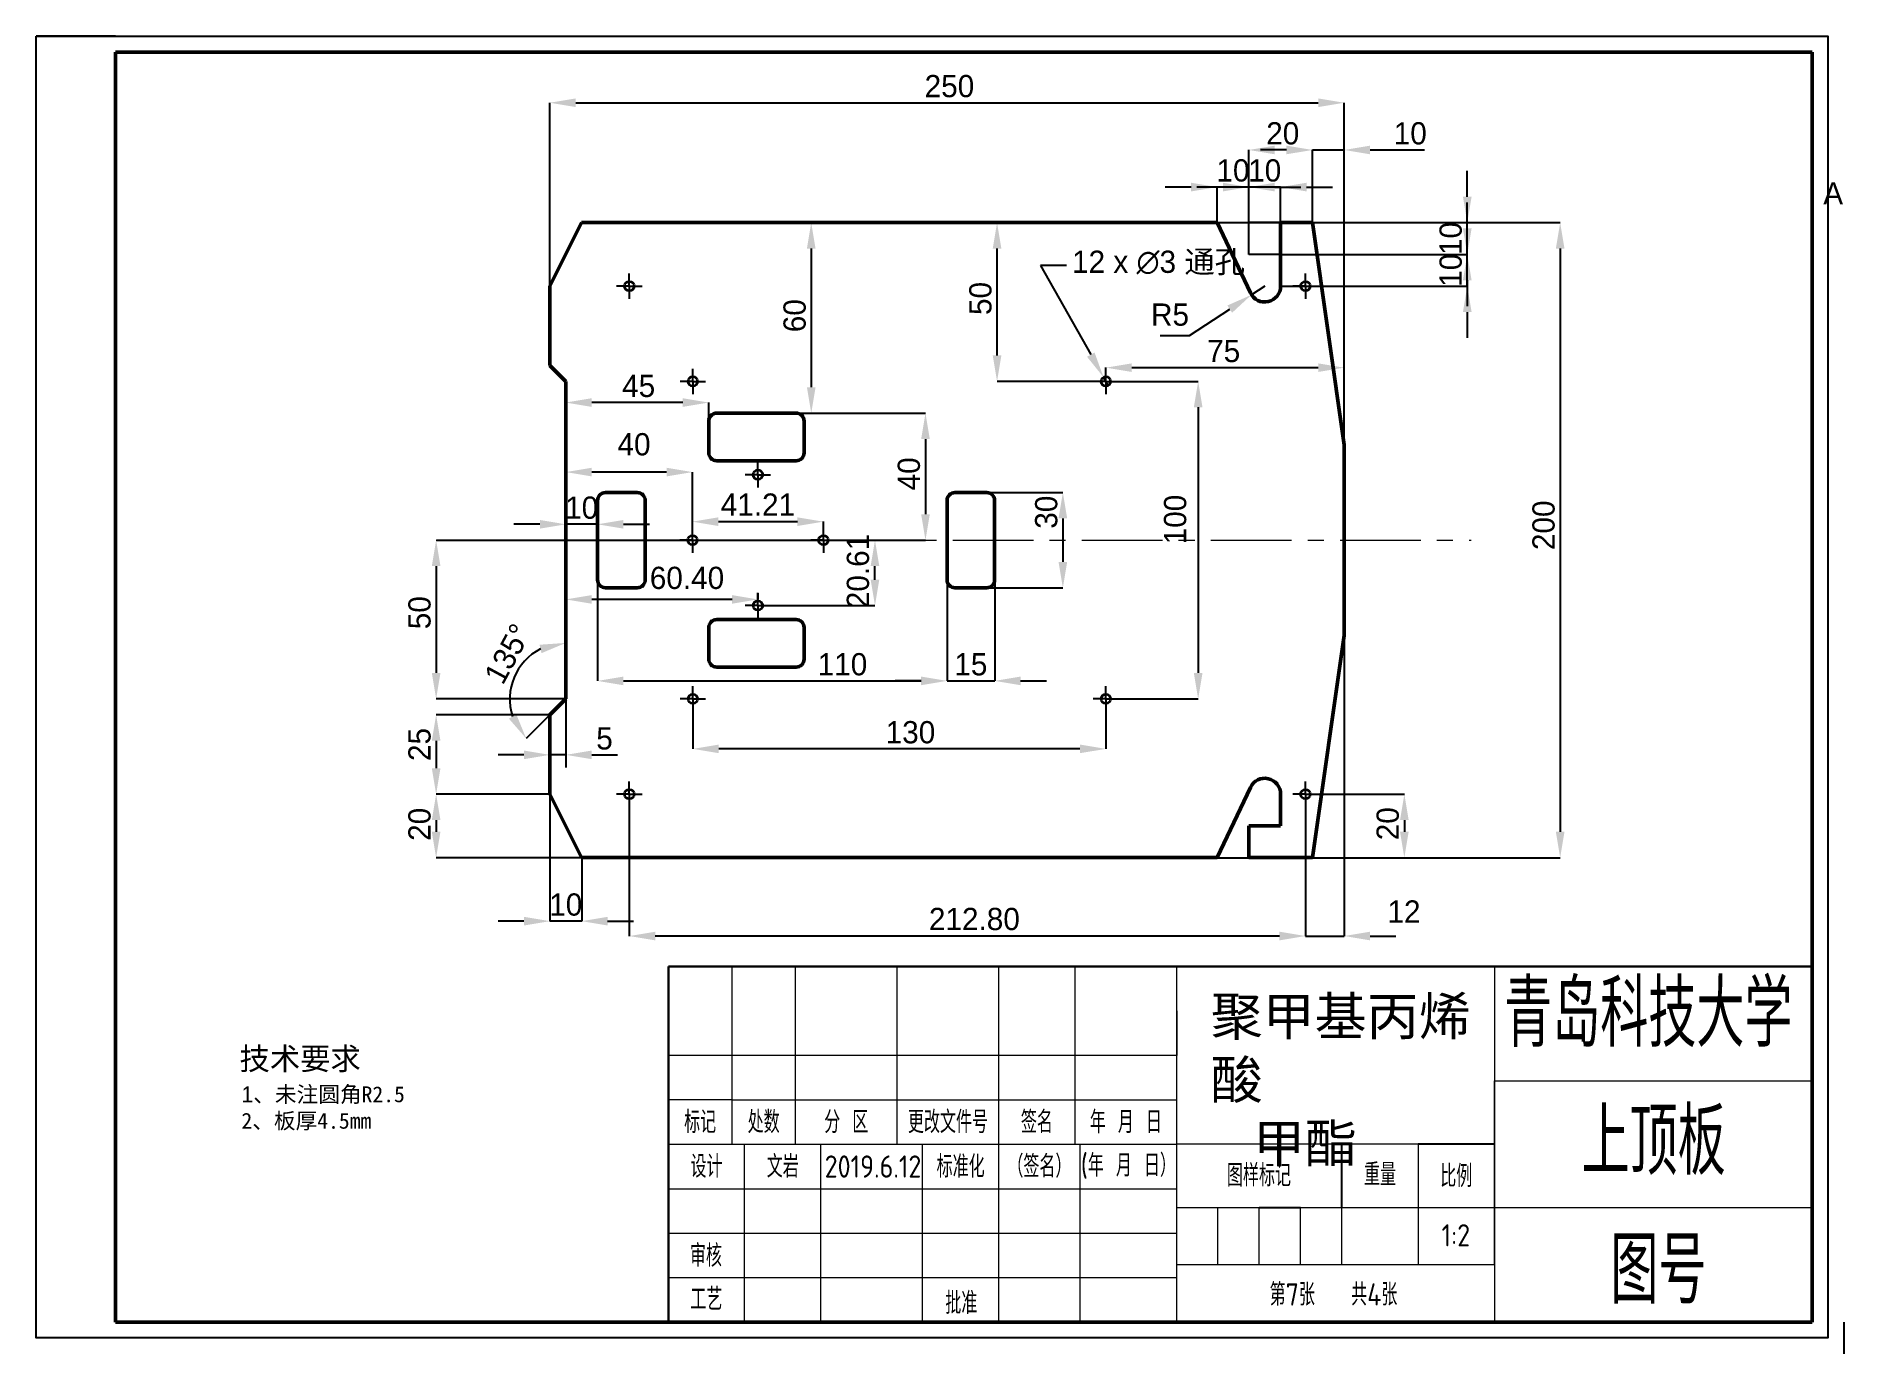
# Model space of a CAD drawing. Header units: millimetres. Extents: x 25 to 594, y 0 to 415.
import ezdxf

# ---------------------------------------------------------------- set-up
doc = ezdxf.new("R2010")
doc.units = ezdxf.units.MM
doc.header["$LTSCALE"] = 2
doc.header["$PDSIZE"] = -1
doc.linetypes.add('CENTERX2', pattern=[20.32, 12.7, -2.54, 2.54, -2.54])
for name, color, linetype in [('1轮廓实线层', 2, 'Continuous'), ('图框', 7, 'Continuous'), ('明细栏文字', 7, 'Continuous')]:
    doc.layers.add(name, color=color, linetype=linetype)
for name, color, linetype, lineweight in [('标注层', 7, 'Continuous', 25), ('粗实线层', 7, 'Continuous', 50), ('粗直线', 7, 'Continuous', 50), ('细实线', 3, 'Continuous', 25), ('细实线1', 7, 'Continuous', 25)]:
    doc.layers.add(name, color=color, linetype=linetype, lineweight=lineweight)
doc.styles.add('SLDTEXTSTYLE2', font='')
doc.styles.get("Standard").update_dxf_attribs({"font": ''})
doc.styles.add('国标', font='gbenor.shx', dxfattribs={"bigfont": 'gbcbig.shx'})
doc.styles.get('SLDTEXTSTYLE2').set_extended_font_data('汉仪长仿宋体')
doc.styles.get('Standard').set_extended_font_data('汉仪长仿宋体')
doc.dimstyles.new('ISO-25', dxfattribs={"dimtxt": 2.5, "dimasz": 2.5, "dimexe": 1.25, "dimexo": 0.625, "dimtad": 1, "dimtxsty": 'Standard', "dimcen": 2.5, "dimadec": 0, "dimazin": 0, "dimtfac": 1, "dimtmove": 0, "dimatfit": 3, "dimfxl": 1, "dimarcsym": 0})
doc.dimstyles.new('SLDDIMSTYLE0', dxfattribs={"dimtxt": 7, "dimasz": 8.16, "dimexe": 0, "dimexo": 0.0625, "dimgap": 1.75, "dimtad": 2, "dimrnd": 1e-09, "dimzin": 12, "dimdsep": 46, "dimtxsty": 'SLDTEXTSTYLE2', "dimsah": 1, "dimcen": 0.09, "dimadec": 0, "dimazin": 3, "dimtfac": 1, "dimtofl": 0, "dimtmove": 0, "dimatfit": 3, "dimfxl": 1, "dimfrac": 2, "dimtolj": 1, "dimtzin": 12, "dimarcsym": 0})
doc.dimstyles.new('SLDDIMSTYLE1', dxfattribs={"dimtxt": 7, "dimasz": 8.16, "dimexe": 0, "dimexo": 0.0625, "dimgap": 1.75, "dimtad": 2, "dimrnd": 1e-09, "dimzin": 12, "dimdsep": 46, "dimtxsty": 'SLDTEXTSTYLE2', "dimsah": 1, "dimcen": 0.09, "dimadec": 0, "dimazin": 3, "dimtfac": 1, "dimtmove": 0, "dimatfit": 0, "dimfxl": 1, "dimfrac": 2, "dimtolj": 1, "dimtzin": 12, "dimarcsym": 0})
doc.dimstyles.new('SLDDIMSTYLE2', dxfattribs={"dimtxt": 7, "dimasz": 8.16, "dimexe": 0, "dimexo": 0.0625, "dimgap": 1.75, "dimtad": 2, "dimdec": 4, "dimlfac": 2, "dimzin": 12, "dimdsep": 46, "dimtxsty": 'SLDTEXTSTYLE2', "dimsah": 1, "dimcen": 0.09, "dimazin": 3, "dimtfac": 1, "dimtofl": 0, "dimtmove": 0, "dimatfit": 3, "dimfxl": 1, "dimfrac": 2, "dimtolj": 1, "dimtzin": 12, "dimarcsym": 0})
doc.dimstyles.new('SLDDIMSTYLE4', dxfattribs={"dimtxt": 7, "dimasz": 8.16, "dimexe": 0, "dimexo": 0.0625, "dimgap": 1.75, "dimtad": 0, "dimtih": 1, "dimtoh": 1, "dimrnd": 1e-09, "dimzin": 12, "dimdsep": 46, "dimtxsty": 'SLDTEXTSTYLE2', "dimblk1": 'NONE', "dimsah": 1, "dimcen": 0, "dimadec": 0, "dimazin": 3, "dimtfac": 1, "dimtmove": 0, "dimatfit": 3, "dimldrblk": 'NONE', "dimfxl": 1, "dimfrac": 2, "dimtolj": 1, "dimtzin": 12, "dimarcsym": 0})

msp = doc.modelspace()

# ---------------------------------------------------------------- texts
at = {"insert": (394.690122, 112.343874), "char_height": 12, "attachment_point": 1}
msp.add_mtext_dynamic_manual_height_columns('聚甲基丙烯酸\\P   甲酯', width=82.78804801, gutter_width=17.5, heights=[0], dxfattribs=at)
at = {"layer": '图框', "insert": (590.640625, 368.994573), "char_height": 7, "attachment_point": 2, "style": 'SLDTEXTSTYLE2'}
msp.add_mtext('A', dxfattribs=at)
at = {"layer": '明细栏文字', "attachment_point": 1}
for s, width, insert, char_height in [('{\\fSimSun|b0|i0|c134|p2;技术要求}', 50.68849628, (88.999537, 96.453541), 7), ('1{\\fSimSun|b0|i0|c134|p2;、未注圆角R2.5\\P2、板厚4.5mm}', 97.24162938, (89.622704, 84.247406), 5)]:
    msp.add_mtext_dynamic_manual_height_columns(s, width=width, gutter_width=12.5, heights=[0], dxfattribs=dict(at, insert=insert, char_height=char_height))
at = {"layer": '细实线', "color": 7, "insert": (532.459623, 117.657896), "char_height": 21, "width": 100, "attachment_point": 2, "style": '国标'}
msp.add_mtext('青岛科技大学', dxfattribs=at)
at = {"layer": '细实线1', "color": 7, "char_height": 7, "attachment_point": 5, "style": '国标'}
for s, insert, width in [('标记', (234, 73), 20), ('处数', (254, 73), 20), ('分 区', (280, 73), 32), ('更改文件号', (312, 73), 32), ('签名', (340, 73), 24), ('年 月 日', (368, 73), 32), ('设计', (236, 59), 24), ('文岩', (260.006932, 59), 25.6), ('标准化 ', (316, 59), 24), ('（签名）', (340.8, 59), 25.6), ('(年 月 日）', (368.8, 59), 30.4), ('2019.6.12', (288.412926, 59), 30.4), ('图样标记', (409.901396, 56.204575), 24), ('重量', (448, 56.5), 24), ('比例', (472, 56), 24), ('1:2', (471.872816, 37.333495), 24), ('审核', (235.822842, 30.920101), 24), ('第7张   共4张', (433.371049, 18.690502), 39.10712036), ('工艺', (235.952772, 17.20724), 19.86582137)]:
    msp.add_mtext(s, dxfattribs=dict(at, insert=insert, width=width))
at = {"layer": '细实线1', "color": 7, "attachment_point": 5, "style": '国标'}
for s, width, gutter_width, heights, insert, char_height in [('上顶板', 128.03311585, 110.390483, [0], (534.129146, 66.857856), 21), ('图号', 46.94216122, 110.390483, [15.668356], (535.6505, 26.349069), 21), ('批准', 16.68188512, 446.314114, [0], (316.199297, 16.028391), 7)]:
    msp.add_mtext_dynamic_manual_height_columns(s, width=width, gutter_width=gutter_width, heights=heights, dxfattribs=dict(at, insert=insert, char_height=char_height))

# ---------------------------------------------------------------- blocks, each defined once
blk = doc.blocks.new('_D')
at = {"layer": 'Defpoints', "color": 0, "transparency": 16777216}
for p in [(396.71, 356.27), (396.71, 156.27), (504.71, 156.27)]:
    blk.add_point(p, dxfattribs=at)
at = {"layer": '标注层', "color": 0, "lineweight": -2, "transparency": 16777216}
for p, q in [((396.77, 356.27), (504.71, 356.27)), ((504.71, 348.11), (504.71, 164.43)), ((396.77, 156.27), (504.71, 156.27))]:
    blk.add_line(p, q, dxfattribs=at)
at = {"layer": '标注层', "color": 0, "transparency": 16777216}
for points in [[(503.35, 348.11), (506.07, 348.11), (504.71, 356.27)], [(503.35, 164.43), (506.07, 164.43), (504.71, 156.27)]]:
    blk.add_solid(points, dxfattribs=at)
at = {"layer": '标注层', "color": 0, "transparency": 16777216, "insert": (495.96, 260.95), "char_height": 7, "attachment_point": 2, "rotation": 90, "style": 'SLDTEXTSTYLE2'}
blk.add_mtext('\\A1;200', dxfattribs=at)
blk = doc.blocks.new('_D_1')
at = {"layer": 'Defpoints', "color": 0, "transparency": 16777216}
for p in [(436.71, 394.02), (186.71, 336.27), (436.71, 286.27)]:
    blk.add_point(p, dxfattribs=at)
at = {"layer": '标注层', "color": 0, "lineweight": -2, "transparency": 16777216}
for p, q in [((186.71, 336.33), (186.71, 394.02)), ((194.87, 394.02), (428.55, 394.02)), ((436.71, 286.33), (436.71, 394.02))]:
    blk.add_line(p, q, dxfattribs=at)
at = {"layer": '标注层', "color": 0, "transparency": 16777216}
for points in [[(194.87, 395.38), (194.87, 392.66), (186.71, 394.02)], [(428.55, 395.38), (428.55, 392.66), (436.71, 394.02)]]:
    blk.add_solid(points, dxfattribs=at)
at = {"layer": '标注层', "color": 0, "transparency": 16777216, "insert": (312.47, 402.77), "char_height": 7, "attachment_point": 2, "style": 'SLDTEXTSTYLE2'}
blk.add_mtext('\\A1;250', dxfattribs=at)
blk = doc.blocks.new('_D_2')
at = {"layer": 'Defpoints', "color": 0, "transparency": 16777216}
for p in [(186.71, 176.27), (150.9, 156.27), (196.71, 156.27)]:
    blk.add_point(p, dxfattribs=at)
at = {"layer": '标注层', "color": 0, "lineweight": -2, "transparency": 16777216}
for p, q in [((186.64, 176.27), (150.9, 176.27)), ((150.9, 168.11), (150.9, 164.43)), ((196.64, 156.27), (150.9, 156.27))]:
    blk.add_line(p, q, dxfattribs=at)
at = {"layer": '标注层', "color": 0, "transparency": 16777216}
for points in [[(149.54, 168.11), (152.26, 168.11), (150.9, 176.27)], [(149.54, 164.43), (152.26, 164.43), (150.9, 156.27)]]:
    blk.add_solid(points, dxfattribs=at)
at = {"layer": '标注层', "color": 0, "transparency": 16777216, "insert": (142.15, 166.77), "char_height": 7, "attachment_point": 2, "rotation": 90, "style": 'SLDTEXTSTYLE2'}
blk.add_mtext('\\A1;20', dxfattribs=at)
blk = doc.blocks.new('_D_3')
at = {"layer": 'Defpoints', "color": 0, "transparency": 16777216}
for p in [(186.71, 176.27), (196.71, 156.27), (186.71, 136.27)]:
    blk.add_point(p, dxfattribs=at)
at = {"layer": '标注层', "color": 0, "lineweight": -2, "transparency": 16777216}
for p, q in [((186.71, 176.21), (186.71, 136.27)), ((196.71, 156.21), (196.71, 136.27)), ((178.55, 136.27), (170.39, 136.27)), ((196.71, 136.27), (186.71, 136.27)), ((204.87, 136.27), (213.03, 136.27))]:
    blk.add_line(p, q, dxfattribs=at)
at = {"layer": '标注层', "color": 0, "transparency": 16777216}
for points in [[(178.55, 137.63), (178.55, 134.91), (186.71, 136.27)], [(204.87, 137.63), (204.87, 134.91), (196.71, 136.27)]]:
    blk.add_solid(points, dxfattribs=at)
at = {"layer": '标注层', "color": 0, "transparency": 16777216, "insert": (191.71, 145.02), "char_height": 7, "attachment_point": 2, "style": 'SLDTEXTSTYLE2'}
blk.add_mtext('\\A1;10', dxfattribs=at)
blk = doc.blocks.new('_D_4')
at = {"layer": 'Defpoints', "color": 0, "transparency": 16777216}
for p in [(186.71, 201.27), (150.9, 176.27), (186.71, 176.27)]:
    blk.add_point(p, dxfattribs=at)
at = {"layer": '标注层', "color": 0, "lineweight": -2, "transparency": 16777216}
for p, q in [((186.64, 201.27), (150.9, 201.27)), ((150.9, 193.11), (150.9, 184.43)), ((186.64, 176.27), (150.9, 176.27))]:
    blk.add_line(p, q, dxfattribs=at)
at = {"layer": '标注层', "color": 0, "transparency": 16777216}
for points in [[(149.54, 193.11), (152.26, 193.11), (150.9, 201.27)], [(149.54, 184.43), (152.26, 184.43), (150.9, 176.27)]]:
    blk.add_solid(points, dxfattribs=at)
at = {"layer": '标注层', "color": 0, "transparency": 16777216, "insert": (142.15, 191.92), "char_height": 7, "attachment_point": 2, "rotation": 90, "style": 'SLDTEXTSTYLE2'}
blk.add_mtext('\\A1;25', dxfattribs=at)
blk = doc.blocks.new('_D_5')
at = {"layer": 'Defpoints', "color": 0, "transparency": 16777216}
for p in [(191.71, 306.27), (174.08, 206.27), (191.71, 206.27), (191.71, 206.27), (186.71, 201.27)]:
    blk.add_point(p, dxfattribs=at)
at = {"layer": '标注层', "color": 0, "lineweight": -2, "transparency": 16777216}
blk.add_line((186.66, 201.23), (179.24, 193.81), dxfattribs=at)
blk.add_arc((191.71, 206.27), 17.63, 116.7691, 198.2309, dxfattribs=at)
at = {"layer": '标注层', "color": 0, "transparency": 16777216}
for points in [[(183.45, 223.33), (184.08, 220.68), (191.71, 223.9)], [(176.12, 201.47), (173.81, 200.04), (179.24, 193.81)]]:
    blk.add_solid(points, dxfattribs=at)
at = {"layer": '标注层', "color": 0, "transparency": 16777216, "insert": (165.72, 213.66), "char_height": 7, "attachment_point": 1, "rotation": 61.653, "style": 'SLDTEXTSTYLE2'}
blk.add_mtext('\\A1;135°', dxfattribs=at)
blk = doc.blocks.new('_D_6')
at = {"layer": 'Defpoints', "color": 0, "transparency": 16777216}
for p in [(150.93, 256.27), (150.9, 206.27), (191.71, 206.27)]:
    blk.add_point(p, dxfattribs=at)
at = {"layer": '标注层', "color": 0, "lineweight": -2, "transparency": 16777216}
for p, q in [((150.87, 256.27), (150.9, 256.27)), ((150.9, 248.11), (150.9, 214.43)), ((191.64, 206.27), (150.9, 206.27))]:
    blk.add_line(p, q, dxfattribs=at)
at = {"layer": '标注层', "color": 0, "transparency": 16777216}
for points in [[(149.54, 248.11), (152.26, 248.11), (150.9, 256.27)], [(149.54, 214.43), (152.26, 214.43), (150.9, 206.27)]]:
    blk.add_solid(points, dxfattribs=at)
at = {"layer": '标注层', "color": 0, "transparency": 16777216, "insert": (142.15, 233.42), "char_height": 7, "attachment_point": 2, "rotation": 90, "style": 'SLDTEXTSTYLE2'}
blk.add_mtext('\\A1;50', dxfattribs=at)
blk = doc.blocks.new('_D_7')
at = {"layer": 'Defpoints', "color": 0, "transparency": 16777216}
for p in [(311.71, 243.77), (326.71, 243.77), (326.71, 211.94)]:
    blk.add_point(p, dxfattribs=at)
at = {"layer": '标注层', "color": 0, "lineweight": -2, "transparency": 16777216}
for p, q in [((311.71, 243.71), (311.71, 211.94)), ((326.71, 243.71), (326.71, 211.94)), ((303.55, 211.94), (295.39, 211.94)), ((311.71, 211.94), (326.71, 211.94)), ((334.87, 211.94), (343.03, 211.94))]:
    blk.add_line(p, q, dxfattribs=at)
at = {"layer": '标注层', "color": 0, "transparency": 16777216}
for points in [[(303.55, 213.3), (303.55, 210.58), (311.71, 211.94)], [(334.87, 213.3), (334.87, 210.58), (326.71, 211.94)]]:
    blk.add_solid(points, dxfattribs=at)
at = {"layer": '标注层', "color": 0, "transparency": 16777216, "insert": (319.21, 220.69), "char_height": 7, "attachment_point": 2, "style": 'SLDTEXTSTYLE2'}
blk.add_mtext('\\A1;15', dxfattribs=at)
blk = doc.blocks.new('_D_8')
at = {"layer": 'Defpoints', "color": 0, "transparency": 16777216}
for p in [(324.21, 271.27), (324.21, 241.27), (348.17, 241.27)]:
    blk.add_point(p, dxfattribs=at)
at = {"layer": '标注层', "color": 0, "lineweight": -2, "transparency": 16777216}
for p, q in [((324.27, 271.27), (348.17, 271.27)), ((348.17, 263.11), (348.17, 249.43)), ((324.27, 241.27), (348.17, 241.27))]:
    blk.add_line(p, q, dxfattribs=at)
at = {"layer": '标注层', "color": 0, "transparency": 16777216}
for points in [[(346.81, 263.11), (349.53, 263.11), (348.17, 271.27)], [(346.81, 249.43), (349.53, 249.43), (348.17, 241.27)]]:
    blk.add_solid(points, dxfattribs=at)
at = {"layer": '标注层', "color": 0, "transparency": 16777216, "insert": (339.42, 265.07), "char_height": 7, "attachment_point": 2, "rotation": 90, "style": 'SLDTEXTSTYLE2'}
blk.add_mtext('\\A1;30', dxfattribs=at)
blk = doc.blocks.new('_D_9')
at = {"layer": 'Defpoints', "color": 0, "transparency": 16777216}
for p in [(436.71, 379.15), (426.71, 356.27), (436.71, 286.27)]:
    blk.add_point(p, dxfattribs=at)
at = {"layer": '标注层', "color": 0, "lineweight": -2, "transparency": 16777216}
for p, q in [((418.55, 379.15), (410.39, 379.15)), ((426.71, 356.33), (426.71, 379.15)), ((426.71, 379.15), (436.71, 379.15)), ((436.71, 286.33), (436.71, 379.15)), ((444.87, 379.15), (462.02, 379.15))]:
    blk.add_line(p, q, dxfattribs=at)
at = {"layer": '标注层', "color": 0, "transparency": 16777216}
for points in [[(418.55, 380.51), (418.55, 377.79), (426.71, 379.15)], [(444.87, 380.51), (444.87, 377.79), (436.71, 379.15)]]:
    blk.add_solid(points, dxfattribs=at)
at = {"layer": '标注层', "color": 0, "transparency": 16777216, "insert": (457.52, 387.9), "char_height": 7, "attachment_point": 2, "style": 'SLDTEXTSTYLE2'}
blk.add_mtext('\\A1;10', dxfattribs=at)
blk = doc.blocks.new('_D_10')
at = {"layer": 'Defpoints', "color": 0, "transparency": 16777216}
for p in [(406.71, 379.15), (406.71, 356.27), (426.71, 356.27)]:
    blk.add_point(p, dxfattribs=at)
at = {"layer": '标注层', "color": 0, "lineweight": -2, "transparency": 16777216}
for p, q in [((406.71, 356.33), (406.71, 379.15)), ((418.55, 379.15), (414.87, 379.15)), ((426.71, 356.33), (426.71, 379.15))]:
    blk.add_line(p, q, dxfattribs=at)
at = {"layer": '标注层', "color": 0, "transparency": 16777216}
for points in [[(414.87, 380.51), (414.87, 377.79), (406.71, 379.15)], [(418.55, 380.51), (418.55, 377.79), (426.71, 379.15)]]:
    blk.add_solid(points, dxfattribs=at)
at = {"layer": '标注层', "color": 0, "transparency": 16777216, "insert": (417.38, 387.9), "char_height": 7, "attachment_point": 2, "style": 'SLDTEXTSTYLE2'}
blk.add_mtext('\\A1;20', dxfattribs=at)
blk = doc.blocks.new('_D_11')
at = {"layer": 'Defpoints', "color": 0, "transparency": 16777216}
for p in [(426.71, 356.27), (475.47, 356.27), (416.71, 346.27)]:
    blk.add_point(p, dxfattribs=at)
at = {"layer": '标注层', "color": 0, "lineweight": -2, "transparency": 16777216}
for p, q in [((475.47, 364.43), (475.47, 372.59)), ((426.77, 356.27), (475.47, 356.27)), ((475.47, 346.27), (475.47, 356.27)), ((416.77, 346.27), (475.47, 346.27)), ((475.47, 338.11), (475.47, 329.95))]:
    blk.add_line(p, q, dxfattribs=at)
at = {"layer": '标注层', "color": 0, "transparency": 16777216}
for points in [[(474.11, 364.43), (476.83, 364.43), (475.47, 356.27)], [(474.11, 338.11), (476.83, 338.11), (475.47, 346.27)]]:
    blk.add_solid(points, dxfattribs=at)
at = {"layer": '标注层', "color": 0, "transparency": 16777216, "insert": (466.72, 351.27), "char_height": 7, "attachment_point": 2, "rotation": 90, "style": 'SLDTEXTSTYLE2'}
blk.add_mtext('\\A1;10', dxfattribs=at)
blk = doc.blocks.new('_D_12')
at = {"layer": 'Defpoints', "color": 0, "transparency": 16777216}
for p in [(406.71, 367.46), (406.71, 356.27), (416.71, 346.27)]:
    blk.add_point(p, dxfattribs=at)
at = {"layer": '标注层', "color": 0, "lineweight": -2, "transparency": 16777216}
for p, q in [((398.55, 367.46), (390.39, 367.46)), ((406.71, 356.33), (406.71, 367.46)), ((416.71, 367.46), (406.71, 367.46)), ((416.71, 346.33), (416.71, 367.46)), ((424.87, 367.46), (433.03, 367.46))]:
    blk.add_line(p, q, dxfattribs=at)
at = {"layer": '标注层', "color": 0, "transparency": 16777216}
for points in [[(398.55, 368.82), (398.55, 366.1), (406.71, 367.46)], [(424.87, 368.82), (424.87, 366.1), (416.71, 367.46)]]:
    blk.add_solid(points, dxfattribs=at)
at = {"layer": '标注层', "color": 0, "transparency": 16777216, "insert": (411.71, 376.21), "char_height": 7, "attachment_point": 2, "style": 'SLDTEXTSTYLE2'}
blk.add_mtext('\\A1;10', dxfattribs=at)
blk = doc.blocks.new('_D_13')
at = {"layer": 'Defpoints', "color": 0, "transparency": 16777216}
for p in [(416.71, 346.27), (475.47, 346.27), (416.71, 336.27)]:
    blk.add_point(p, dxfattribs=at)
at = {"layer": '标注层', "color": 0, "lineweight": -2, "transparency": 16777216}
for p, q in [((475.47, 354.43), (475.47, 362.59)), ((416.77, 346.27), (475.47, 346.27)), ((475.47, 336.27), (475.47, 346.27)), ((416.77, 336.27), (475.47, 336.27)), ((475.47, 328.11), (475.47, 319.95))]:
    blk.add_line(p, q, dxfattribs=at)
at = {"layer": '标注层', "color": 0, "transparency": 16777216}
for points in [[(474.11, 354.43), (476.83, 354.43), (475.47, 346.27)], [(474.11, 328.11), (476.83, 328.11), (475.47, 336.27)]]:
    blk.add_solid(points, dxfattribs=at)
at = {"layer": '标注层', "color": 0, "transparency": 16777216, "insert": (466.72, 341.27), "char_height": 7, "attachment_point": 2, "rotation": 90, "style": 'SLDTEXTSTYLE2'}
blk.add_mtext('\\A1;10', dxfattribs=at)
blk = doc.blocks.new('_D_15')
at = {"layer": 'Defpoints', "color": 0, "transparency": 16777216}
for p in [(396.71, 367.46), (396.71, 356.27), (406.71, 356.27)]:
    blk.add_point(p, dxfattribs=at)
at = {"layer": '标注层', "color": 0, "lineweight": -2, "transparency": 16777216}
for p, q in [((388.55, 367.46), (380.39, 367.46)), ((396.71, 356.33), (396.71, 367.46)), ((406.71, 367.46), (396.71, 367.46)), ((406.71, 356.33), (406.71, 367.46)), ((414.87, 367.46), (423.03, 367.46))]:
    blk.add_line(p, q, dxfattribs=at)
at = {"layer": '标注层', "color": 0, "transparency": 16777216}
for points in [[(388.55, 368.82), (388.55, 366.1), (396.71, 367.46)], [(414.87, 368.82), (414.87, 366.1), (406.71, 367.46)]]:
    blk.add_solid(points, dxfattribs=at)
at = {"layer": '标注层', "color": 0, "transparency": 16777216, "insert": (401.71, 376.21), "char_height": 7, "attachment_point": 2, "style": 'SLDTEXTSTYLE2'}
blk.add_mtext('\\A1;10', dxfattribs=at)
blk = doc.blocks.new('_D_16')
at = {"layer": 'Defpoints', "color": 0, "transparency": 16777216}
for p in [(360.97, 307.58), (362.44, 304.96)]:
    blk.add_point(p, dxfattribs=at)
at = {"layer": '标注层', "color": 0, "lineweight": -2, "transparency": 16777216}
for p, q in [((349.31, 342.8), (341.15, 342.8)), ((341.15, 342.8), (356.97, 314.69)), ((362.44, 304.96), (360.97, 307.58))]:
    blk.add_line(p, q, dxfattribs=at)
at = {"layer": '标注层', "color": 0, "transparency": 16777216}
blk.add_solid([(358.15, 315.36), (355.78, 314.02), (360.97, 307.58)], dxfattribs=at)
at = {"layer": '标注层', "color": 0, "transparency": 16777216, "insert": (351.06, 347.44), "char_height": 7, "attachment_point": 1, "style": 'SLDTEXTSTYLE2'}
blk.add_mtext('\\A1;12 x ∅3 通孔', dxfattribs=at)
blk = doc.blocks.new('_NONE')
blk = doc.blocks.new('_D_17')
at = {"layer": 'Defpoints', "color": 0, "transparency": 16777216}
for p in [(428.51, 176.27), (426.71, 156.27), (455.66, 156.27)]:
    blk.add_point(p, dxfattribs=at)
at = {"layer": '标注层', "color": 0, "lineweight": -2, "transparency": 16777216}
for p, q in [((428.58, 176.27), (455.66, 176.27)), ((455.66, 168.11), (455.66, 164.43)), ((426.77, 156.27), (455.66, 156.27))]:
    blk.add_line(p, q, dxfattribs=at)
at = {"layer": '标注层', "color": 0, "transparency": 16777216}
for points in [[(454.3, 168.11), (457.02, 168.11), (455.66, 176.27)], [(454.3, 164.43), (457.02, 164.43), (455.66, 156.27)]]:
    blk.add_solid(points, dxfattribs=at)
at = {"layer": '标注层', "color": 0, "transparency": 16777216, "insert": (446.91, 166.96), "char_height": 7, "attachment_point": 2, "rotation": 90, "style": 'SLDTEXTSTYLE2'}
blk.add_mtext('\\A1;20', dxfattribs=at)
blk = doc.blocks.new('_D_18')
at = {"layer": 'Defpoints', "color": 0, "transparency": 16777216}
for p in [(436.71, 226.27), (424.51, 172.27), (436.71, 131.59)]:
    blk.add_point(p, dxfattribs=at)
at = {"layer": '标注层', "color": 0, "lineweight": -2, "transparency": 16777216}
for p, q in [((436.71, 226.21), (436.71, 131.59)), ((424.51, 172.21), (424.51, 131.59)), ((416.35, 131.59), (408.19, 131.59)), ((424.51, 131.59), (436.71, 131.59)), ((444.87, 131.59), (453.03, 131.59))]:
    blk.add_line(p, q, dxfattribs=at)
at = {"layer": '标注层', "color": 0, "transparency": 16777216}
for points in [[(416.35, 132.95), (416.35, 130.23), (424.51, 131.59)], [(444.87, 132.95), (444.87, 130.23), (436.71, 131.59)]]:
    blk.add_solid(points, dxfattribs=at)
at = {"layer": '标注层', "color": 0, "transparency": 16777216, "insert": (455.55, 142.81), "char_height": 7, "attachment_point": 2, "style": 'SLDTEXTSTYLE2'}
blk.add_mtext('\\A1;12', dxfattribs=at)
blk = doc.blocks.new('_D_19')
at = {"layer": 'Defpoints', "color": 0, "transparency": 16777216}
for p in [(211.71, 172.27), (424.51, 172.27), (211.71, 131.59)]:
    blk.add_point(p, dxfattribs=at)
at = {"layer": '标注层', "color": 0, "lineweight": -2, "transparency": 16777216}
for p, q in [((211.71, 172.21), (211.71, 131.59)), ((424.51, 172.21), (424.51, 131.59)), ((416.35, 131.59), (219.87, 131.59))]:
    blk.add_line(p, q, dxfattribs=at)
at = {"layer": '标注层', "color": 0, "transparency": 16777216}
for points in [[(219.87, 132.95), (219.87, 130.23), (211.71, 131.59)], [(416.35, 132.95), (416.35, 130.23), (424.51, 131.59)]]:
    blk.add_solid(points, dxfattribs=at)
at = {"layer": '标注层', "color": 0, "transparency": 16777216, "insert": (320.32, 140.46), "char_height": 7, "attachment_point": 2, "style": 'SLDTEXTSTYLE2'}
blk.add_mtext('\\A1;212.80', dxfattribs=at)
blk = doc.blocks.new('_D_20')
at = {"layer": 'Defpoints', "color": 0, "transparency": 16777216}
for p in [(327.46, 356.27), (396.71, 356.27), (357.71, 306.27)]:
    blk.add_point(p, dxfattribs=at)
at = {"layer": '标注层', "color": 0, "lineweight": -2, "transparency": 16777216}
for p, q in [((396.64, 356.27), (327.46, 356.27)), ((327.46, 314.43), (327.46, 348.11)), ((357.64, 306.27), (327.46, 306.27))]:
    blk.add_line(p, q, dxfattribs=at)
at = {"layer": '标注层', "color": 0, "transparency": 16777216}
for points in [[(326.1, 348.11), (328.82, 348.11), (327.46, 356.27)], [(326.1, 314.43), (328.82, 314.43), (327.46, 306.27)]]:
    blk.add_solid(points, dxfattribs=at)
at = {"layer": '标注层', "color": 0, "transparency": 16777216, "insert": (318.71, 332.38), "char_height": 7, "attachment_point": 2, "rotation": 90, "style": 'SLDTEXTSTYLE2'}
blk.add_mtext('\\A1;50', dxfattribs=at)
blk = doc.blocks.new('_D_21')
at = {"layer": 'Defpoints', "color": 0, "transparency": 16777216}
for p in [(361.71, 310.27), (436.71, 310.59), (436.71, 286.27)]:
    blk.add_point(p, dxfattribs=at)
at = {"layer": '标注层', "color": 0, "lineweight": -2, "transparency": 16777216}
for p, q in [((361.71, 310.33), (361.71, 310.59)), ((369.87, 310.59), (428.55, 310.59)), ((436.71, 286.33), (436.71, 310.59))]:
    blk.add_line(p, q, dxfattribs=at)
at = {"layer": '标注层', "color": 0, "transparency": 16777216}
for points in [[(369.87, 311.95), (369.87, 309.23), (361.71, 310.59)], [(428.55, 311.95), (428.55, 309.23), (436.71, 310.59)]]:
    blk.add_solid(points, dxfattribs=at)
at = {"layer": '标注层', "color": 0, "transparency": 16777216, "insert": (398.79, 319.34), "char_height": 7, "attachment_point": 2, "style": 'SLDTEXTSTYLE2'}
blk.add_mtext('\\A1;75', dxfattribs=at)
blk = doc.blocks.new('_D_22')
at = {"layer": 'Defpoints', "color": 0, "transparency": 16777216}
for p in [(365.71, 306.27), (365.71, 206.27), (390.76, 206.27)]:
    blk.add_point(p, dxfattribs=at)
at = {"layer": '标注层', "color": 0, "lineweight": -2, "transparency": 16777216}
for p, q in [((365.77, 306.27), (390.76, 306.27)), ((390.76, 298.11), (390.76, 214.43)), ((365.77, 206.27), (390.76, 206.27))]:
    blk.add_line(p, q, dxfattribs=at)
at = {"layer": '标注层', "color": 0, "transparency": 16777216}
for points in [[(389.4, 298.11), (392.12, 298.11), (390.76, 306.27)], [(389.4, 214.43), (392.12, 214.43), (390.76, 206.27)]]:
    blk.add_solid(points, dxfattribs=at)
at = {"layer": '标注层', "color": 0, "transparency": 16777216, "insert": (380, 262.76), "char_height": 7, "attachment_point": 2, "rotation": 90, "style": 'SLDTEXTSTYLE2'}
blk.add_mtext('\\A1;100', dxfattribs=at)
blk = doc.blocks.new('_D_23')
at = {"layer": 'Defpoints', "color": 0, "transparency": 16777216}
for p in [(231.71, 202.27), (361.71, 202.27), (231.71, 190.53)]:
    blk.add_point(p, dxfattribs=at)
at = {"layer": '标注层', "color": 0, "lineweight": -2, "transparency": 16777216}
for p, q in [((231.71, 202.21), (231.71, 190.53)), ((361.71, 202.21), (361.71, 190.53)), ((353.55, 190.53), (239.87, 190.53))]:
    blk.add_line(p, q, dxfattribs=at)
at = {"layer": '标注层', "color": 0, "transparency": 16777216}
for points in [[(239.87, 191.89), (239.87, 189.17), (231.71, 190.53)], [(353.55, 191.89), (353.55, 189.17), (361.71, 190.53)]]:
    blk.add_solid(points, dxfattribs=at)
at = {"layer": '标注层', "color": 0, "transparency": 16777216, "insert": (300.2, 199.28), "char_height": 7, "attachment_point": 2, "style": 'SLDTEXTSTYLE2'}
blk.add_mtext('\\A1;130', dxfattribs=at)
blk = doc.blocks.new('_D_24')
at = {"layer": 'Defpoints', "color": 0, "transparency": 16777216}
for p in [(191.71, 306.27), (191.71, 277.7), (231.58, 260.27)]:
    blk.add_point(p, dxfattribs=at)
at = {"layer": '标注层', "color": 0, "lineweight": -2, "transparency": 16777216}
for p, q in [((191.71, 306.21), (191.71, 277.7)), ((223.42, 277.7), (199.87, 277.7)), ((231.58, 260.33), (231.58, 277.7))]:
    blk.add_line(p, q, dxfattribs=at)
at = {"layer": '标注层', "color": 0, "transparency": 16777216}
for points in [[(199.87, 279.06), (199.87, 276.34), (191.71, 277.7)], [(223.42, 279.06), (223.42, 276.34), (231.58, 277.7)]]:
    blk.add_solid(points, dxfattribs=at)
at = {"layer": '标注层', "color": 0, "transparency": 16777216, "insert": (213.19, 289.97), "char_height": 7, "attachment_point": 2, "style": 'SLDTEXTSTYLE2'}
blk.add_mtext('\\A1;40', dxfattribs=at)
blk = doc.blocks.new('_D_25')
at = {"layer": 'Defpoints', "color": 0, "transparency": 16777216}
for p in [(272.79, 262.09), (231.58, 260.27), (272.79, 260.27)]:
    blk.add_point(p, dxfattribs=at)
at = {"layer": '标注层', "color": 0, "lineweight": -2, "transparency": 16777216}
for p, q in [((231.58, 260.33), (231.58, 262.09)), ((239.74, 262.09), (264.63, 262.09)), ((272.79, 260.33), (272.79, 262.09))]:
    blk.add_line(p, q, dxfattribs=at)
at = {"layer": '标注层', "color": 0, "transparency": 16777216}
for points in [[(239.74, 263.45), (239.74, 260.73), (231.58, 262.09)], [(264.63, 263.45), (264.63, 260.73), (272.79, 262.09)]]:
    blk.add_solid(points, dxfattribs=at)
at = {"layer": '标注层', "color": 0, "transparency": 16777216, "insert": (252.19, 270.97), "char_height": 7, "attachment_point": 2, "style": 'SLDTEXTSTYLE2'}
blk.add_mtext('\\A1;41.21', dxfattribs=at)
blk = doc.blocks.new('_D_26')
at = {"layer": 'Defpoints', "color": 0, "transparency": 16777216}
for p in [(150.93, 256.27), (289.03, 256.27), (256.19, 235.66)]:
    blk.add_point(p, dxfattribs=at)
at = {"layer": '标注层', "color": 0, "lineweight": -2, "transparency": 16777216}
for p, q in [((150.99, 256.27), (289.03, 256.27)), ((289.03, 243.82), (289.03, 248.11)), ((256.25, 235.66), (289.03, 235.66))]:
    blk.add_line(p, q, dxfattribs=at)
at = {"layer": '标注层', "color": 0, "transparency": 16777216}
for points in [[(287.67, 248.11), (290.39, 248.11), (289.03, 256.27)], [(287.67, 243.82), (290.39, 243.82), (289.03, 235.66)]]:
    blk.add_solid(points, dxfattribs=at)
at = {"layer": '标注层', "color": 0, "transparency": 16777216, "insert": (280.15, 246.55), "char_height": 7, "attachment_point": 2, "rotation": 90, "style": 'SLDTEXTSTYLE2'}
blk.add_mtext('\\A1;20.61', dxfattribs=at)
blk = doc.blocks.new('_D_27')
at = {"layer": 'Defpoints', "color": 0, "transparency": 16777216}
for p in [(252.19, 239.66), (191.71, 237.6), (191.71, 206.27)]:
    blk.add_point(p, dxfattribs=at)
at = {"layer": '标注层', "color": 0, "lineweight": -2, "transparency": 16777216}
for p, q in [((252.19, 239.6), (252.19, 237.6)), ((191.71, 206.33), (191.71, 237.6)), ((244.03, 237.6), (199.87, 237.6))]:
    blk.add_line(p, q, dxfattribs=at)
at = {"layer": '标注层', "color": 0, "transparency": 16777216}
for points in [[(199.87, 238.96), (199.87, 236.24), (191.71, 237.6)], [(244.03, 238.96), (244.03, 236.24), (252.19, 237.6)]]:
    blk.add_solid(points, dxfattribs=at)
at = {"layer": '标注层', "color": 0, "transparency": 16777216, "insert": (229.86, 247.89), "char_height": 7, "width": 16.4671, "attachment_point": 2, "style": 'SLDTEXTSTYLE2'}
blk.add_mtext('\\A1;60.40', dxfattribs=at)
blk = doc.blocks.new('_D_28')
at = {"layer": 'Defpoints', "color": 0, "transparency": 16777216}
for p in [(191.71, 306.27), (191.71, 299.6), (236.71, 293.77)]:
    blk.add_point(p, dxfattribs=at)
at = {"layer": '标注层', "color": 0, "lineweight": -2, "transparency": 16777216}
for p, q in [((191.71, 306.21), (191.71, 299.6)), ((228.55, 299.6), (199.87, 299.6)), ((236.71, 293.83), (236.71, 299.6))]:
    blk.add_line(p, q, dxfattribs=at)
at = {"layer": '标注层', "color": 0, "transparency": 16777216}
for points in [[(199.87, 300.96), (199.87, 298.24), (191.71, 299.6)], [(228.55, 300.96), (228.55, 298.24), (236.71, 299.6)]]:
    blk.add_solid(points, dxfattribs=at)
at = {"layer": '标注层', "color": 0, "transparency": 16777216, "insert": (214.65, 308.35), "char_height": 7, "attachment_point": 2, "style": 'SLDTEXTSTYLE2'}
blk.add_mtext('\\A1;45', dxfattribs=at)
blk = doc.blocks.new('_D_29')
at = {"layer": 'Defpoints', "color": 0, "transparency": 16777216}
for p in [(196.71, 356.27), (264.21, 296.27), (268.97, 296.27)]:
    blk.add_point(p, dxfattribs=at)
at = {"layer": '标注层', "color": 0, "lineweight": -2, "transparency": 16777216}
for p, q in [((196.77, 356.27), (268.97, 356.27)), ((268.97, 348.11), (268.97, 304.43)), ((264.27, 296.27), (268.97, 296.27))]:
    blk.add_line(p, q, dxfattribs=at)
at = {"layer": '标注层', "color": 0, "transparency": 16777216}
for points in [[(267.61, 348.11), (270.33, 348.11), (268.97, 356.27)], [(267.61, 304.43), (270.33, 304.43), (268.97, 296.27)]]:
    blk.add_solid(points, dxfattribs=at)
at = {"layer": '标注层', "color": 0, "transparency": 16777216, "insert": (260.22, 326.96), "char_height": 7, "attachment_point": 2, "rotation": 90, "style": 'SLDTEXTSTYLE2'}
blk.add_mtext('\\A1;60', dxfattribs=at)
blk = doc.blocks.new('_D_30')
at = {"layer": 'Defpoints', "color": 0, "transparency": 16777216}
for p in [(264.21, 296.27), (150.93, 256.27), (304.93, 256.27)]:
    blk.add_point(p, dxfattribs=at)
at = {"layer": '标注层', "color": 0, "lineweight": -2, "transparency": 16777216}
for p, q in [((264.27, 296.27), (304.93, 296.27)), ((304.93, 288.11), (304.93, 264.43)), ((150.99, 256.27), (304.93, 256.27))]:
    blk.add_line(p, q, dxfattribs=at)
at = {"layer": '标注层', "color": 0, "transparency": 16777216}
for points in [[(303.57, 288.11), (306.29, 288.11), (304.93, 296.27)], [(303.57, 264.43), (306.29, 264.43), (304.93, 256.27)]]:
    blk.add_solid(points, dxfattribs=at)
at = {"layer": '标注层', "color": 0, "transparency": 16777216, "insert": (296.18, 277.14), "char_height": 7, "attachment_point": 2, "rotation": 90, "style": 'SLDTEXTSTYLE2'}
blk.add_mtext('\\A1;40', dxfattribs=at)
blk = doc.blocks.new('_D_31')
at = {"layer": 'Defpoints', "color": 0, "transparency": 16777216}
for p in [(191.71, 306.27), (201.71, 268.77), (191.71, 261.26)]:
    blk.add_point(p, dxfattribs=at)
at = {"layer": '标注层', "color": 0, "lineweight": -2, "transparency": 16777216}
for p, q in [((191.71, 306.21), (191.71, 261.26)), ((201.71, 268.71), (201.71, 261.26)), ((183.55, 261.26), (175.39, 261.26)), ((201.71, 261.26), (191.71, 261.26)), ((209.87, 261.26), (218.03, 261.26))]:
    blk.add_line(p, q, dxfattribs=at)
at = {"layer": '标注层', "color": 0, "transparency": 16777216}
for points in [[(183.55, 262.62), (183.55, 259.9), (191.71, 261.26)], [(209.87, 262.62), (209.87, 259.9), (201.71, 261.26)]]:
    blk.add_solid(points, dxfattribs=at)
at = {"layer": '标注层', "color": 0, "transparency": 16777216, "insert": (196.71, 270.01), "char_height": 7, "attachment_point": 2, "style": 'SLDTEXTSTYLE2'}
blk.add_mtext('\\A1;10', dxfattribs=at)
blk = doc.blocks.new('_D_32')
at = {"layer": 'Defpoints', "color": 0, "transparency": 16777216}
for p in [(201.71, 243.77), (311.71, 243.77), (311.71, 211.94)]:
    blk.add_point(p, dxfattribs=at)
at = {"layer": '标注层', "color": 0, "lineweight": -2, "transparency": 16777216}
for p, q in [((201.71, 243.71), (201.71, 211.94)), ((311.71, 243.71), (311.71, 211.94)), ((209.87, 211.94), (303.55, 211.94))]:
    blk.add_line(p, q, dxfattribs=at)
at = {"layer": '标注层', "color": 0, "transparency": 16777216}
for points in [[(209.87, 213.3), (209.87, 210.58), (201.71, 211.94)], [(303.55, 213.3), (303.55, 210.58), (311.71, 211.94)]]:
    blk.add_solid(points, dxfattribs=at)
at = {"layer": '标注层', "color": 0, "transparency": 16777216, "insert": (278.8, 220.69), "char_height": 7, "attachment_point": 2, "style": 'SLDTEXTSTYLE2'}
blk.add_mtext('\\A1;110', dxfattribs=at)
blk = doc.blocks.new('SW_CENTERMARKSYMBOL_0')
at = {"layer": '图框', "color": 0}
for p, q in [((-2.5, 0), (-4, 0)), ((0, 0), (-2.5, 0)), ((0, 2.5), (0, 4)), ((0, 0), (0, 2.5)), ((0, 0), (2.5, 0)), ((0, 0), (0, -2.5)), ((2.5, 0), (4, 0)), ((0, -2.5), (0, -4))]:
    blk.add_line(p, q, dxfattribs=at)
blk = doc.blocks.new('SW_CENTERMARKSYMBOL_1')
at = {"layer": '图框', "color": 0}
for p, q in [((-2.5, 0), (-4, 0)), ((0, 0), (-2.5, 0)), ((0, 2.5), (0, 4)), ((0, 0), (0, 2.5)), ((0, 0), (2.5, 0)), ((0, 0), (0, -2.5)), ((2.5, 0), (4, 0)), ((0, -2.5), (0, -4))]:
    blk.add_line(p, q, dxfattribs=at)
blk = doc.blocks.new('SW_CENTERMARKSYMBOL_2')
at = {"layer": '图框', "color": 0}
for p, q in [((-2.5, 0), (-4, 0)), ((0, 0), (-2.5, 0)), ((0, 2.5), (0, 4)), ((0, 0), (0, 2.5)), ((0, 0), (2.5, 0)), ((0, 0), (0, -2.5)), ((2.5, 0), (4, 0)), ((0, -2.5), (0, -4))]:
    blk.add_line(p, q, dxfattribs=at)
blk = doc.blocks.new('SW_CENTERMARKSYMBOL_3')
at = {"layer": '图框', "color": 0}
for p, q in [((-2.5, 0), (-4, 0)), ((0, 0), (-2.5, 0)), ((0, 2.5), (0, 4)), ((0, 0), (0, 2.5)), ((0, 0), (2.5, 0)), ((0, 0), (0, -2.5)), ((2.5, 0), (4, 0)), ((0, -2.5), (0, -4))]:
    blk.add_line(p, q, dxfattribs=at)
blk = doc.blocks.new('SW_CENTERMARKSYMBOL_4')
at = {"layer": '图框', "color": 0}
for p, q in [((-2.5, 0), (-4, 0)), ((0, 0), (-2.5, 0)), ((0, 2.5), (0, 4)), ((0, 0), (0, 2.5)), ((0, 0), (2.5, 0)), ((0, 0), (0, -2.5)), ((2.5, 0), (4, 0)), ((0, -2.5), (0, -4))]:
    blk.add_line(p, q, dxfattribs=at)
blk = doc.blocks.new('SW_CENTERMARKSYMBOL_5')
at = {"layer": '图框', "color": 0}
for p, q in [((-2.5, 0), (-4, 0)), ((0, 0), (-2.5, 0)), ((0, 2.5), (0, 4)), ((0, 0), (0, 2.5)), ((0, 0), (2.5, 0)), ((0, 0), (0, -2.5)), ((2.5, 0), (4, 0)), ((0, -2.5), (0, -4))]:
    blk.add_line(p, q, dxfattribs=at)
blk = doc.blocks.new('SW_CENTERMARKSYMBOL_6')
at = {"layer": '图框', "color": 0}
for p, q in [((-2.5, 0), (-4, 0)), ((0, 0), (-2.5, 0)), ((0, 2.5), (0, 4)), ((0, 0), (0, 2.5)), ((0, 0), (2.5, 0)), ((0, 0), (0, -2.5)), ((2.5, 0), (4, 0)), ((0, -2.5), (0, -4))]:
    blk.add_line(p, q, dxfattribs=at)
blk = doc.blocks.new('SW_CENTERMARKSYMBOL_7')
at = {"layer": '图框', "color": 0}
for p, q in [((-2.5, 0), (-4, 0)), ((0, 0), (-2.5, 0)), ((0, 2.5), (0, 4)), ((0, 0), (0, 2.5)), ((0, 0), (2.5, 0)), ((0, 0), (0, -2.5)), ((2.5, 0), (4, 0)), ((0, -2.5), (0, -4))]:
    blk.add_line(p, q, dxfattribs=at)
blk = doc.blocks.new('SW_CENTERMARKSYMBOL_8')
at = {"layer": '图框', "color": 0}
for p, q in [((-2.5, 0), (-4, 0)), ((0, 0), (-2.5, 0)), ((0, 2.5), (0, 4)), ((0, 0), (0, 2.5)), ((0, 0), (2.5, 0)), ((0, 0), (0, -2.5)), ((2.5, 0), (4, 0)), ((0, -2.5), (0, -4))]:
    blk.add_line(p, q, dxfattribs=at)
blk = doc.blocks.new('SW_CENTERMARKSYMBOL_9')
at = {"layer": '图框', "color": 0}
for p, q in [((-2.5, 0), (-4, 0)), ((0, 0), (-2.5, 0)), ((0, 2.5), (0, 4)), ((0, 0), (0, 2.5)), ((0, 0), (2.5, 0)), ((0, 0), (0, -2.5)), ((2.5, 0), (4, 0)), ((0, -2.5), (0, -4))]:
    blk.add_line(p, q, dxfattribs=at)
blk = doc.blocks.new('SW_CENTERMARKSYMBOL_10')
at = {"layer": '图框', "color": 0}
for p, q in [((-2.5, 0), (-4, 0)), ((0, 0), (-2.5, 0)), ((0, 2.5), (0, 4)), ((0, 0), (0, 2.5)), ((0, 0), (2.5, 0)), ((0, 0), (0, -2.5)), ((2.5, 0), (4, 0)), ((0, -2.5), (0, -4))]:
    blk.add_line(p, q, dxfattribs=at)
blk = doc.blocks.new('SW_CENTERMARKSYMBOL_11')
at = {"layer": '图框', "color": 0}
for p, q in [((-2.5, 0), (-4, 0)), ((0, 0), (-2.5, 0)), ((0, 2.5), (0, 4)), ((0, 0), (0, 2.5)), ((0, 0), (2.5, 0)), ((0, 0), (0, -2.5)), ((0, -2.5), (0, -4)), ((2.5, 0), (4, 0))]:
    blk.add_line(p, q, dxfattribs=at)
blk = doc.blocks.new('*D47')
at = {"color": 0, "lineweight": -2, "transparency": 16777216}
for p, q in [((191.71, 206.27), (191.71, 184.65)), ((186.71, 201.27), (186.71, 184.65)), ((178.55, 188.65), (170.39, 188.65)), ((191.71, 188.65), (186.71, 188.65)), ((199.87, 188.65), (208.03, 188.65))]:
    blk.add_line(p, q, dxfattribs=at)
at = {"color": 0, "transparency": 16777216}
for points in [[(178.55, 190.01), (178.55, 187.29), (186.71, 188.65)], [(199.87, 190.01), (199.87, 187.29), (191.71, 188.65)]]:
    blk.add_solid(points, dxfattribs=at)
at = {"layer": 'Defpoints', "color": 0, "transparency": 16777216}
for p in [(191.71, 206.27), (186.71, 201.27), (186.71, 188.65)]:
    blk.add_point(p, dxfattribs=at)
at = {"color": 0, "transparency": 16777216, "insert": (203.9, 193.79), "char_height": 7, "attachment_point": 5}
blk.add_mtext('5', dxfattribs=at)
blk = doc.blocks.new('*U50')
at = {"layer": '细实线1', "lineweight": 15}
blk.add_line((0, -19), (0, -1), dxfattribs=at)
blk = doc.blocks.new('*U51')
at = {"layer": '细实线1', "color": 0, "linetype": 'ByBlock', "lineweight": -2, "transparency": 16777216}
for p in [(-39, 0), (-26, 0), (-13, 0), (0, 0)]:
    blk.add_blockref('*U50', p, dxfattribs=at)
blk = doc.blocks.new('*D52')
at = {"color": 0, "lineweight": -2, "transparency": 16777216}
for p, q in [((411.71, 336.27), (407.53, 333.52)), ((388.05, 320.71), (400.71, 329.04)), ((378.79, 320.71), (388.05, 320.71))]:
    blk.add_line(p, q, dxfattribs=at)
at = {"color": 0, "transparency": 16777216}
blk.add_solid([(399.96, 330.17), (401.46, 327.9), (407.53, 333.52)], dxfattribs=at)
at = {"layer": 'Defpoints', "color": 0, "transparency": 16777216}
for p in [(411.71, 336.27), (407.53, 333.52)]:
    blk.add_point(p, dxfattribs=at)
at = {"color": 0, "transparency": 16777216, "insert": (381.9, 327.25), "char_height": 7, "attachment_point": 5}
blk.add_mtext('R5', dxfattribs=at)

# ---------------------------------------------------------------- dimensions: what is measured, and where the dimension line sits
dim = msp.add_radius_dim(center=(411.706424, 336.270691), mpoint=(407.529259, 333.522729), text='R5', dimstyle='ISO-25', override={"dimtxt": 7, "dimasz": 8.16, "dimexe": 4, "dimexo": 0, "dimgap": 3.048, "dimtih": 1, "dimtoh": 1, "dimzin": 0, "dimadec": 2, "dimtzin": 0})
dim.commit()
dim.dimension.update_dxf_attribs({"geometry": '*D52', "text_midpoint": (381.895467, 327.254234)})
dim = msp.add_linear_dim(base=(186.706424, 188.650225), p1=(191.706427, 206.27069), p2=(186.706424, 201.270691), text='5', dimstyle='ISO-25', override={"dimtxt": 7, "dimasz": 8.16, "dimexe": 4, "dimexo": 0, "dimgap": 3.048, "dimtih": 1, "dimtoh": 1, "dimzin": 0, "dimadec": 2, "dimtmove": 2, "dimtzin": 0})
dim.commit()
dim.dimension.update_dxf_attribs({"geometry": '*D47', "text_midpoint": (203.897939, 193.792186), "dimtype": 160})
at = {"layer": '标注层'}
for base, p1, p2, dimstyle, picture, middle in [((436.706424, 394.021958), (186.706424, 336.270691), (436.706424, 286.270691), 'SLDDIMSTYLE0', '_D_1', (312.465967, 394.021958)), ((406.706424, 379.150734), (426.706424, 356.270691), (406.706424, 356.270691), 'SLDDIMSTYLE1', '_D_10', (417.38281, 379.150734)), ((436.706424, 379.150734), (426.706424, 356.270691), (436.706424, 286.270691), 'SLDDIMSTYLE1', '_D_9', (457.522578, 379.150734)), ((396.706424, 367.456092), (406.706424, 356.270691), (396.706424, 356.270691), 'SLDDIMSTYLE1', '_D_15', (401.706424, 367.456092)), ((406.706424, 367.456092), (416.706424, 346.270691), (406.706424, 356.270691), 'SLDDIMSTYLE1', '_D_12', (411.706424, 367.456092)), ((436.706424, 310.585506), (361.706424, 310.270691), (436.706424, 286.270691), 'SLDDIMSTYLE0', '_D_21', (398.788673, 310.585506)), ((272.794337, 262.088228), (231.582016, 260.270691), (272.794337, 260.270691), 'SLDDIMSTYLE1', '_D_25', (252.185215, 262.088228))]:
    dim = msp.add_linear_dim(base=base, p1=p1, p2=p2, dimstyle=dimstyle, dxfattribs=at)
    dim.commit()
    dim.dimension.update_dxf_attribs({"geometry": picture, "text_midpoint": middle, "dimtype": 160})
for base, p1, p2, dimstyle, override, picture, middle in [((475.466391, 356.270691), (416.706424, 346.270691), (426.706424, 356.270691), 'SLDDIMSTYLE1', {"dimtad": 3}, '_D_11', (475.466391, 351.270691)), ((475.466391, 346.270691), (416.706424, 336.270691), (416.706424, 346.270691), 'SLDDIMSTYLE1', {"dimtad": 3}, '_D_13', (475.466391, 341.270691)), ((268.972405, 296.270691), (196.706424, 356.270691), (264.206424, 296.270691), 'SLDDIMSTYLE0', {"dimtad": 3}, '_D_29', (268.972405, 326.964785)), ((504.706424, 156.270691), (396.706424, 356.270691), (396.706424, 156.270691), 'SLDDIMSTYLE0', {"dimtad": 3}, '_D', (504.706424, 260.949948)), ((390.757775, 206.270691), (365.706424, 306.270691), (365.706424, 206.270691), 'SLDDIMSTYLE0', {"dimtmove": 1}, '_D_22', (388.754955, 262.762389)), ((304.930658, 256.270691), (264.206424, 296.270691), (150.928509, 256.270691), 'SLDDIMSTYLE0', {"dimtad": 3}, '_D_30', (304.930658, 277.13947)), ((348.165148, 241.270691), (324.206424, 271.270691), (324.206424, 241.270691), 'SLDDIMSTYLE1', {"dimtad": 3}, '_D_8', (348.165148, 265.069716)), ((289.030678, 256.270691), (256.188177, 235.66453), (150.928509, 256.270691), 'SLDDIMSTYLE1', {"dimtad": 3}, '_D_26', (289.030678, 246.5523)), ((455.656224, 156.270691), (428.512804, 176.270691), (426.706424, 156.270691), 'SLDDIMSTYLE1', {"dimtad": 3}, '_D_17', (455.656224, 166.961787))]:
    dim = msp.add_linear_dim(base=base, p1=p1, p2=p2, angle=90, dimstyle=dimstyle, override=override, dxfattribs=at)
    dim.commit()
    dim.dimension.update_dxf_attribs({"geometry": picture, "text_midpoint": middle, "dimtype": 160})
for base, p1, p2, dimstyle, picture, middle in [((327.455664, 356.270691), (357.706424, 306.270691), (396.706424, 356.270691), 'SLDDIMSTYLE0', '_D_20', (327.455664, 332.383574)), ((150.904296, 206.270691), (150.928509, 256.270691), (191.706424, 206.270691), 'SLDDIMSTYLE0', '_D_6', (150.904296, 233.417943)), ((150.904296, 176.270691), (186.706424, 201.270691), (186.706424, 176.270691), 'SLDDIMSTYLE1', '_D_4', (150.904296, 191.919768)), ((150.904296, 156.270691), (186.706424, 176.270691), (196.706424, 156.270691), 'SLDDIMSTYLE1', '_D_2', (150.904296, 166.774761))]:
    dim = msp.add_linear_dim(base=base, p1=p1, p2=p2, angle=90, dimstyle=dimstyle, dxfattribs=at)
    dim.commit()
    dim.dimension.update_dxf_attribs({"geometry": picture, "text_midpoint": middle, "dimtype": 160})
dim = msp.add_diameter_dim_2p(p1=(362.442087, 304.963481), p2=(360.97076, 307.577901), text='12 x <> 通孔', dimstyle='SLDDIMSTYLE4', dxfattribs=at)
dim.commit()
dim.dimension.update_dxf_attribs({"geometry": '_D_16', "text_midpoint": (372.750927, 342.80427), "dimtype": 163})
for base, p1, p2, dimstyle, picture, middle in [((191.706424, 299.596748), (236.706424, 293.770691), (191.706424, 306.270691), 'SLDDIMSTYLE0', '_D_28', (214.651682, 299.596748)), ((191.706424, 261.258036), (201.706424, 268.770691), (191.706424, 306.270691), 'SLDDIMSTYLE1', '_D_31', (196.706424, 261.258036)), ((311.706424, 211.935085), (201.706424, 243.770691), (311.706424, 243.770691), 'SLDDIMSTYLE0', '_D_32', (278.79945, 211.935085)), ((326.706424, 211.935085), (311.706424, 243.770691), (326.706424, 243.770691), 'SLDDIMSTYLE1', '_D_7', (319.206424, 211.935085)), ((231.706424, 190.529256), (361.706424, 202.270691), (231.706424, 202.270691), 'SLDDIMSTYLE0', '_D_23', (300.200986, 190.529256)), ((186.706424, 136.270691), (196.706424, 156.270691), (186.706424, 176.270691), 'SLDDIMSTYLE1', '_D_3', (191.706424, 136.270691))]:
    dim = msp.add_linear_dim(base=base, p1=p1, p2=p2, dimstyle=dimstyle, override={"dimtad": 3}, dxfattribs=at)
    dim.commit()
    dim.dimension.update_dxf_attribs({"geometry": picture, "text_midpoint": middle, "dimtype": 160})
dim = msp.add_angular_dim_2l(base=(174.081106, 206.270691), line1=((186.706424, 201.270691), (191.706424, 206.270691)), line2=((191.706424, 306.270691), (191.706424, 206.270691)), dimstyle='SLDDIMSTYLE2', dxfattribs=at)
dim.commit()
dim.dimension.update_dxf_attribs({"geometry": '_D_5', "text_midpoint": (176.194592, 214.639377), "dimtype": 162})
for base, p1, p2, text, dimstyle, override, picture, middle in [((191.706424, 277.702506), (231.582016, 260.270691), (191.706424, 306.270691), '40', 'SLDDIMSTYLE0', {"dimtmove": 2}, '_D_24', (213.194944, 286.466368)), ((191.706424, 237.601743), (252.188177, 239.66453), (191.706424, 206.270691), '60.40', 'SLDDIMSTYLE0', {"dimtad": 3, "dimtmove": 2}, '_D_27', (229.857391, 244.32889)), ((436.706424, 131.585032), (424.512804, 172.270691), (436.706424, 226.270691), '12', 'SLDDIMSTYLE1', {"dimtad": 3, "dimtmove": 2}, '_D_18', (455.547207, 139.312915)), ((211.706424, 131.585032), (424.512804, 172.270691), (211.706424, 172.270691), '212.80', 'SLDDIMSTYLE0', {"dimtad": 3}, '_D_19', (320.321773, 131.585032))]:
    dim = msp.add_linear_dim(base=base, p1=p1, p2=p2, text=text, dimstyle=dimstyle, override=override, dxfattribs=at)
    dim.commit()
    dim.dimension.update_dxf_attribs({"geometry": picture, "text_midpoint": middle, "dimtype": 160})

# ---------------------------------------------------------------- linework, layer by layer
for p, q in [((50, 415), (25, 415)), ((224, 10), (224, 104.069865)), ((224.000001, 10), (224.000001, 80.918352)), ((584, 10), (224, 10)), ((404, 10), (224, 10)), ((584.000001, 10), (224.000001, 10)), ((594.000002, 10), (594.000002, 0))]:
    msp.add_line(p, q)
at = {"color": 7, "linetype": 'Continuous', "lineweight": 25}
for p, q in [((406.706423, 346.270695), (406.706423, 356.270693)), ((426.706426, 356.270693), (406.706423, 356.270693)), ((416.706421, 346.270695), (406.706423, 346.270695)), ((406.706423, 156.27069), (426.706426, 156.27069))]:
    msp.add_line(p, q, dxfattribs=at)
msp.add_lwpolyline([(25, 415), (589, 415), (589, 5), (25, 5)], close=True)
at = {"color": 7, "linetype": 'Continuous', "lineweight": 35}
for centre in [(211.706424, 336.270691), (424.512804, 336.270691), (231.706424, 306.270691), (361.706424, 306.270691), (252.188177, 276.876852), (231.582016, 256.270691), (272.794337, 256.270691), (252.188177, 235.66453), (231.706424, 206.270691), (361.706424, 206.270691), (211.706424, 176.270691), (424.512804, 176.270691)]:
    msp.add_circle(centre, 1.5, dxfattribs=at)
at = {"layer": '1轮廓实线层', "color": 7}
msp.add_line((224, 122), (584, 122, 0), dxfattribs=at)
at = {"layer": '图框', "linetype": 'CENTERX2', "lineweight": 18}
msp.add_line((150.928509, 256.270691), (476.73196, 256.270691), dxfattribs=at)
at = {"layer": '粗实线层'}
for p, q in [((50, 10), (50, 410)), ((50, 410), (584, 410)), ((584, 10), (584, 410)), ((186.706424, 336.270689), (196.706422, 356.270693)), ((396.706425, 356.270693), (196.706422, 356.270693)), ((396.706425, 356.270693), (407.187238, 334.1313)), ((426.706426, 356.270691), (416.706424, 356.270693)), ((416.706424, 356.270693), (416.706424, 346.270695)), ((436.706424, 286.27069), (426.706426, 356.270693)), ((416.706421, 336.270689), (416.706421, 346.270695)), ((186.706424, 336.270689), (186.706424, 311.270691)), ((191.706427, 306.270692), (186.706424, 311.270691)), ((191.706427, 206.27069), (191.706427, 306.270692)), ((436.706424, 226.270692), (436.706424, 286.27069)), ((436.706424, 226.270692), (426.706426, 156.27069)), ((191.706427, 206.27069), (186.706424, 201.270691)), ((186.706424, 201.270691), (186.706424, 176.270693)), ((396.706425, 156.27069), (407.187238, 178.410082)), ((186.706424, 176.270693), (196.706422, 156.27069)), ((416.706421, 176.270693), (416.706421, 166.270687)), ((406.706423, 166.270687), (406.706423, 156.27069)), ((416.706421, 166.270687), (406.706423, 166.270687)), ((196.706422, 156.27069), (396.706425, 156.27069)), ((426.706426, 156.270691), (406.706423, 156.27069)), ((50, 10), (584, 10))]:
    msp.add_line(p, q, dxfattribs=at)
at = {"layer": '粗实线层', "color": 7, "linetype": 'Continuous'}
for p, q in [((264.206424, 296.27069), (239.206426, 296.27069)), ((236.706421, 293.770693), (236.706421, 283.770691)), ((266.706422, 283.770691), (266.706422, 293.770693)), ((239.206426, 281.270691), (264.206424, 281.270691)), ((201.706424, 268.770691), (201.706424, 243.770691)), ((214.206427, 271.270691), (204.206422, 271.270691)), ((216.706425, 243.770691), (216.706425, 268.770691)), ((311.706424, 268.770691), (311.706424, 243.770691)), ((324.206424, 271.270691), (314.206424, 271.270691)), ((326.706424, 243.770691), (326.706424, 268.770691)), ((204.206422, 241.270691), (214.206427, 241.270691)), ((314.206424, 241.270691), (324.206424, 241.270691)), ((236.706421, 228.770691), (236.706421, 218.77069)), ((264.206424, 231.270691), (239.206426, 231.270691)), ((266.706422, 218.77069), (266.706422, 228.770691)), ((239.206426, 216.270692), (264.206424, 216.270692))]:
    msp.add_line(p, q, dxfattribs=at)
at = {"layer": '粗实线层'}
for centre, start, end in [((411.706424, 336.270691), 205.33293861, 0), ((411.706424, 176.270691), 0, 154.66706139)]:
    msp.add_arc(centre, 5, start, end, dxfattribs=at)
at = {"layer": '粗实线层', "color": 7, "linetype": 'Continuous'}
for centre, start, end in [((239.206424, 293.770691), 90, 180), ((264.206424, 293.770691), 0, 90), ((239.206424, 283.770691), 180, 270), ((264.206424, 283.770691), 270, 0), ((204.206424, 268.770691), 90, 180), ((214.206424, 268.770691), 0, 90), ((314.206424, 268.770691), 90, 180), ((324.206424, 268.770691), 0, 90), ((204.206424, 243.770691), 180, 270), ((214.206424, 243.770691), 270, 0), ((314.206424, 243.770691), 180, 270), ((324.206424, 243.770691), 270, 0), ((239.206424, 228.770691), 90, 180), ((264.206424, 228.770691), 0, 90), ((239.206424, 218.770691), 180, 270), ((264.206424, 218.770691), 270, 0)]:
    msp.add_arc(centre, 2.5, start, end, dxfattribs=at)
at = {"layer": '粗直线', "color": 7, "lineweight": 30}
for q in [(224, 10), (584, 122)]:
    msp.add_line((224, 122), q, dxfattribs=at)
at = {"layer": '细实线1', "color": 7, "lineweight": 30}
msp.add_line((224, 122), (584, 122), dxfattribs=at)
at = {"layer": '细实线1', "color": 7, "lineweight": 15}
for p, q in [((244, 122), (244, 66)), ((264, 66), (264, 122)), ((296, 66), (296, 122)), ((328, 66), (328, 122)), ((352, 66), (352, 122)), ((384, 80), (384, 122)), ((484, 122), (484, 10)), ((384, 108), (384, 94)), ((384, 94), (224, 94)), ((484, 46), (484, 86)), ((484, 86), (584, 86)), ((244, 80), (224, 80)), ((244, 80), (264, 80)), ((264, 80), (296, 80)), ((296, 80), (328, 80)), ((328, 80), (352, 80)), ((352, 80), (384, 80)), ((384, 66), (384, 80)), ((224, 66), (384, 66)), ((248, 10), (248, 66)), ((272, 10), (272, 66)), ((304, 10), (304, 66)), ((328, 10), (328, 66)), ((353.6, 10), (353.6, 66)), ((384, 10), (384, 66)), ((484, 66), (384, 66)), ((460, 66), (460, 28)), ((224, 52), (384, 52)), ((484, 46), (384, 46)), ((484, 28), (484, 46)), ((584, 46), (484, 46)), ((224, 38), (384, 38)), ((224, 24), (384, 24)), ((436, 28), (384, 28)), ((484, 28), (436, 28))]:
    msp.add_line(p, q, dxfattribs=at)
at = {"layer": '细实线1', "color": 7}
for p, q in [((436, 46), (436, 65.998426)), ((484, 66), (460, 66)), ((423, 46), (410, 46))]:
    msp.add_line(p, q, dxfattribs=at)

# ---------------------------------------------------------------- block references
at = {"layer": '图框'}
for name, p in [('SW_CENTERMARKSYMBOL_1', (211.706424, 336.270691)), ('SW_CENTERMARKSYMBOL_3', (424.512804, 336.270691)), ('SW_CENTERMARKSYMBOL_8', (231.706424, 306.270691)), ('SW_CENTERMARKSYMBOL_10', (361.706424, 306.270691)), ('SW_CENTERMARKSYMBOL_6', (252.188177, 276.876852)), ('SW_CENTERMARKSYMBOL_4', (231.582016, 256.270691)), ('SW_CENTERMARKSYMBOL_7', (272.794337, 256.270691)), ('SW_CENTERMARKSYMBOL_5', (252.188177, 235.66453)), ('SW_CENTERMARKSYMBOL_11', (231.706424, 206.270691)), ('SW_CENTERMARKSYMBOL_9', (361.706424, 206.270691)), ('SW_CENTERMARKSYMBOL_0', (211.706424, 176.270691)), ('SW_CENTERMARKSYMBOL_2', (424.512804, 176.270691))]:
    msp.add_blockref(name, p, dxfattribs=at)
at = {"layer": '细实线1', "color": 7}
msp.add_blockref('*U51', (436, 47), dxfattribs=at)

msp.set_redraw_order([(e.dxf.handle, doc.entitydb.next_handle()) for e in msp.query("TEXT MTEXT ATTDEF DIMENSION ARC_DIMENSION")])  # texts and dimensions are drawn at this point

doc.saveas('drawing.dxf')
